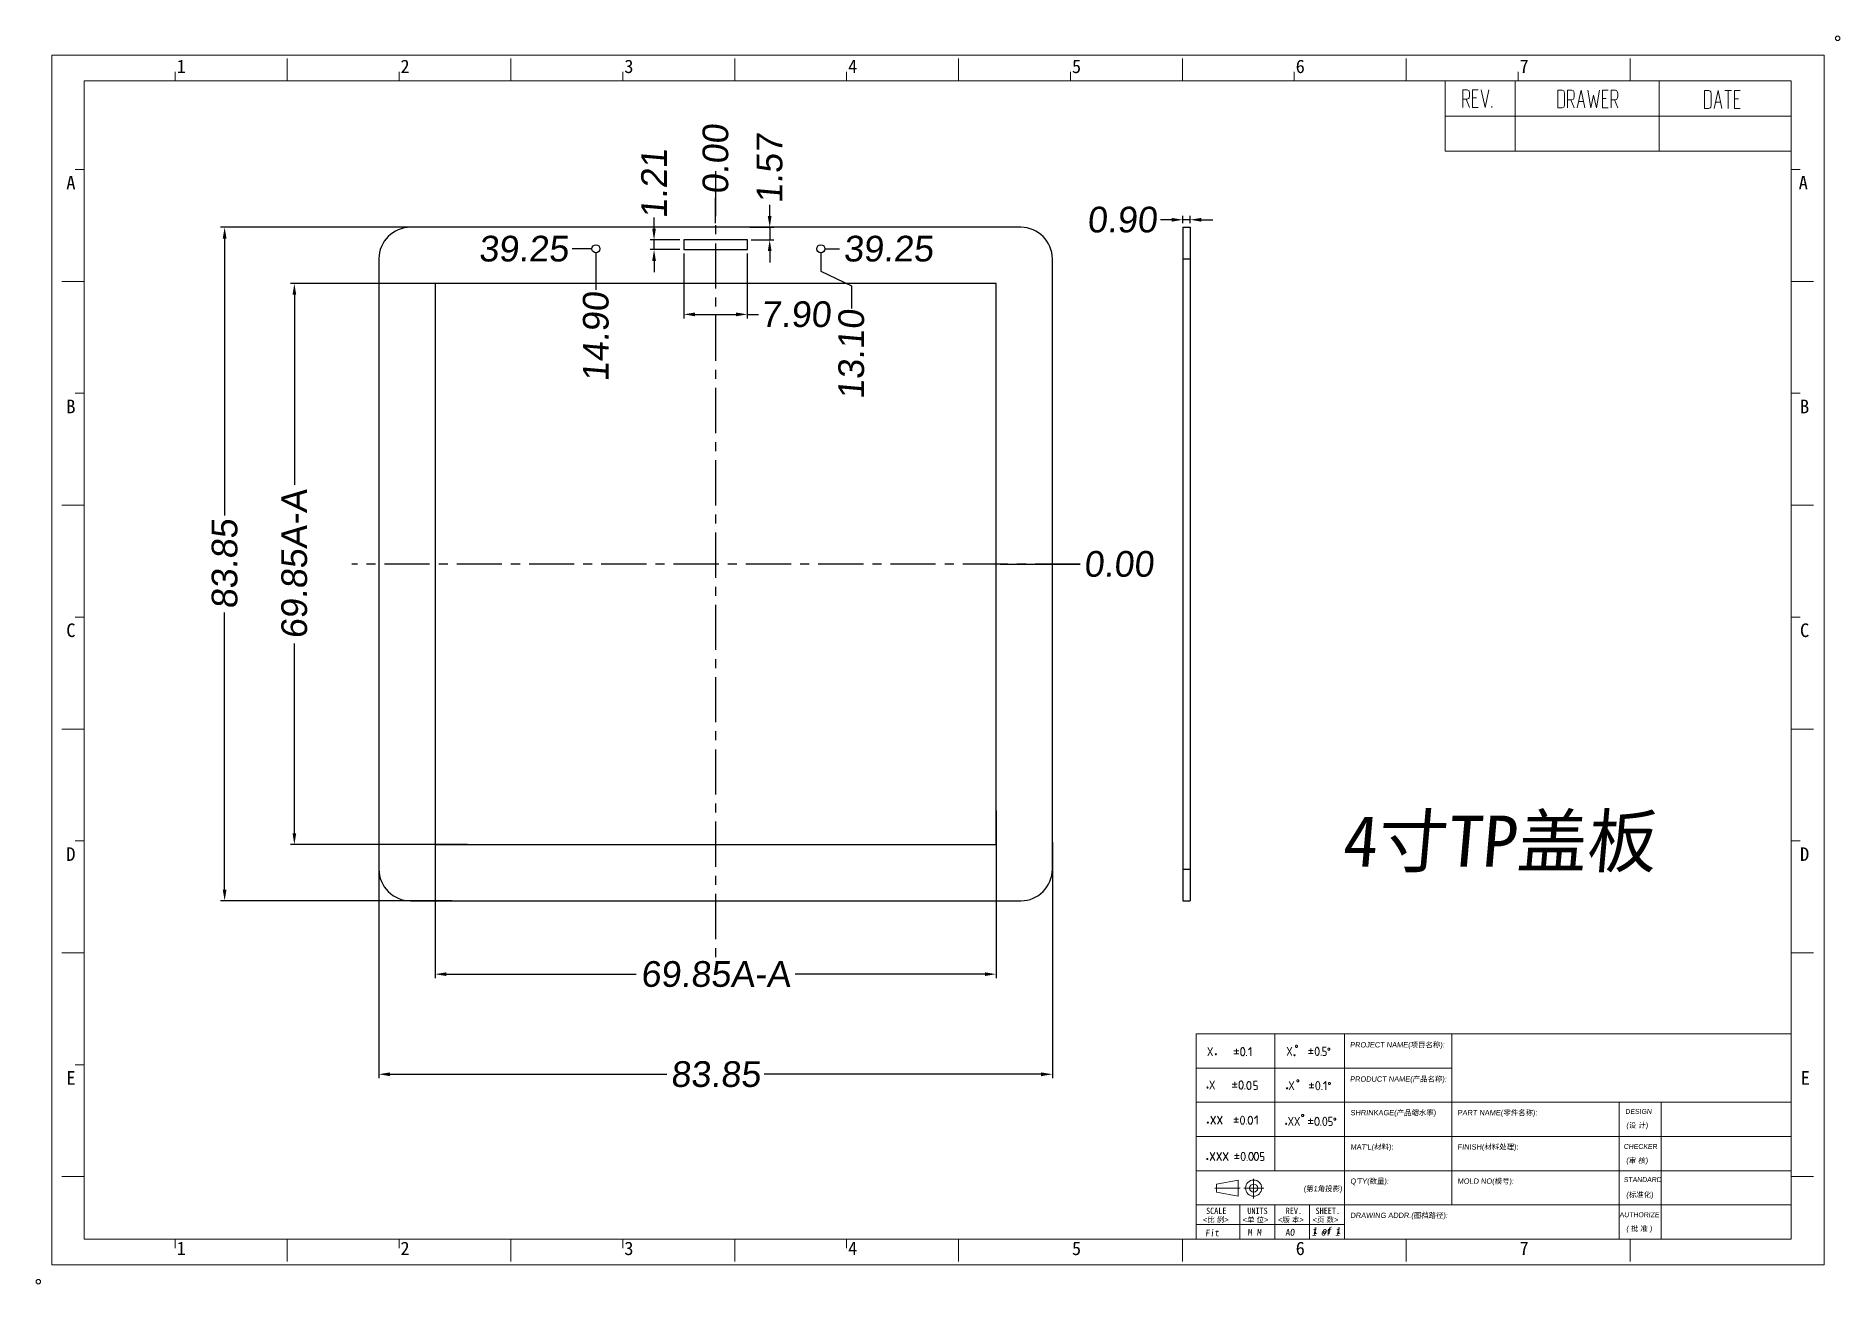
# Model space of a CAD drawing. Extents: x -144 to 4730, y -3845 to 502.
# Drawn here: x 939.2 to 1163.8, y -3650.4 to -3495 of the extents above; entities that cross this region are included whole.
import ezdxf

# ---------------------------------------------------------------- set-up
doc = ezdxf.new("R2010")
doc.units = 0
doc.header["$LTSCALE"] = 15
doc.header["$MEASUREMENT"] = 0
doc.linetypes.add('CENTER', pattern=[0.6, 0.375, -0.075, 0.075, -0.075])
doc.layers.get('0').update_dxf_attribs({"linetype": 'CONTINUOUS'})
doc.layers.get('Defpoints').update_dxf_attribs({"linetype": 'CONTINUOUS'})
doc.layers.add('02___PRT_ALL_AXES', color=7, linetype='CONTINUOUS')
doc.layers.add('Grid', color=7, linetype='CONTINUOUS')
doc.layers.add('ce', color=1, linetype='CENTER', lineweight=5)
doc.layers.add('轮廊线', color=7, linetype='CONTINUOUS', lineweight=13)
doc.styles.get("Standard").update_dxf_attribs({"font": 'txt', "width": 0.8})
doc.styles.add('文字', font='宋体.ttf', dxfattribs={"oblique": 5})
doc.styles.add('标准', font='arial.ttf', dxfattribs={"oblique": 5})
doc.dimstyles.new('MSTD', dxfattribs={"dimtxt": 3.2, "dimasz": 1.4, "dimexe": 0.5, "dimexo": 0.5, "dimgap": 0.5, "dimtad": 0, "dimzin": 1, "dimdsep": 46, "dimtxsty": '标准', "dimcen": 0, "dimclrd": 5, "dimclre": 5, "dimclrt": 3, "dimadec": 1, "dimazin": 2, "dimtfac": 0.5, "dimtmove": 0, "dimatfit": 3, "dimfxl": 0, "dimlwd": -1, "dimarcsym": 0})

msp = doc.modelspace()

# ---------------------------------------------------------------- texts
at = {"style": '文字', "oblique": 5}
for s, p in [('Fit', (1084.797, -3644.434)), ('M M', (1090.057, -3644.351)), ('AO', (1094.771, -3644.351)), ('1 of 1', (1098.071, -3644.351))]:
    msp.add_text(s, height=0.8526, dxfattribs=at).set_placement(p)
at = {"insert": (1101.77, -3592.038), "char_height": 6.37424, "attachment_point": 1, "style": '标准'}
msp.add_mtext('{\\fSimSun|b0|i0|c134|p2;4寸TP盖板}', dxfattribs=at)
at = {"layer": '轮廊线', "color": 3, "style": '标准', "oblique": 5}
for s, height, p in [('PROJECT NAME(项目名称):', 0.65937, (1102.825, -3620.914)), ('PRODUCT NAME(产品名称):', 0.65937, (1102.825, -3625.177)), ('SHRINKAGE(产品缩水率)', 0.65937, (1102.872, -3629.363)), ('PART NAME(零件名称):', 0.65937, (1116.202, -3629.362)), ('(设 计)', 0.6594, (1137.211, -3630.921)), ("MAT'L(材料):", 0.6594, (1102.865, -3633.626)), ('FINISH(材料处理):', 0.65937, (1116.202, -3633.625)), ('(审 核)', 0.6594, (1137.202, -3635.308)), ('(第1角投影)', 0.6594, (1097.04, -3638.824)), ("Q'TY(数量):", 0.6594, (1102.865, -3637.888)), ('MOLD NO(模号):', 0.65937, (1116.202, -3637.888)), ('(标准化)', 0.6594, (1137.202, -3639.571)), ('<比 例>', 0.6594, (1084.503, -3642.69)), ('<单 位>', 0.6594, (1089.446, -3642.69)), ('<版 本>', 0.6594, (1093.85, -3642.69)), ('<页 数>', 0.6594, (1098.164, -3642.69)), ('DRAWING ADDR.(图档路径):', 0.65937, (1102.865, -3642.15)), ('( 批 准 )', 0.6594, (1137.213, -3643.79))]:
    msp.add_text(s, height=height, dxfattribs=at).set_placement(p)
at = {"layer": '轮廊线', "color": 3, "lineweight": 9, "ltscale": 0.5, "style": '标准', "oblique": 5}
for s, p in [('DESIGN', (1137.098, -3629.189)), ('CHECKER', (1136.896, -3633.545)), ('STANDARD', (1136.896, -3637.675)), ('AUTHORIZE', (1136.378, -3642.048))]:
    msp.add_text(s, height=0.6142, dxfattribs=at).set_placement(p)
at = {"layer": '轮廊线', "color": 3, "lineweight": 9, "ltscale": 0.5, "width": 0.8}
for s, p in [('SCALE', (1084.908, -3641.644)), ('SCALE', (1084.908, -3641.644)), ('UNITS', (1090.044, -3641.644)), ('UNITS', (1090.044, -3641.644)), ('REV.', (1094.826, -3641.644)), ('REV.', (1094.826, -3641.644)), ('SHEET.', (1098.54, -3641.644)), ('SHEET.', (1098.54, -3641.644))]:
    msp.add_text(s, height=0.7769, dxfattribs=at).set_placement(p)
at = {"layer": '轮廊线', "ltscale": 0.5, "insert": (1098.209, -3643.285), "char_height": 1.06575, "width": 18.86842, "attachment_point": 1, "style": '文字'}
msp.add_mtext('{\\H0.8x;1 of 1}', dxfattribs=at)

# ---------------------------------------------------------------- blocks, each defined once
blk = doc.blocks.new('A4h')
at = {"layer": '轮廊线', "color": 7, "lineweight": 13}
for p, q in [((0, 175.72), (-257.52, 175.72)), ((-257.52, 175.72), (-257.52, 0)), ((0, 0), (0, 175.72)), ((-239.57, 172.01), (-239.57, 173.31)), ((-223.31, 172.01), (-223.31, 175.26)), ((-207.06, 172.01), (-207.06, 173.31)), ((-190.8, 172.01), (-190.8, 175.26)), ((-174.54, 172.01), (-174.54, 173.31)), ((-158.28, 172.01), (-158.28, 175.26)), ((-142.03, 172.01), (-142.03, 173.31)), ((-125.77, 172.01), (-125.77, 175.26)), ((-109.51, 172.01), (-109.51, 173.31)), ((-93.25, 172.01), (-93.25, 175.26)), ((-77, 172.01), (-77, 173.31)), ((-60.74, 172.01), (-60.74, 175.26)), ((-44.48, 172.01), (-44.48, 173.31)), ((-28.22, 172.01), (-28.22, 175.26)), ((-4.81, 172.01), (-252.81, 172.01)), ((-252.81, 172.01), (-252.81, 3.71)), ((-4.81, 3.71), (-4.81, 172.01)), ((-252.81, 159.12), (-254.11, 159.12)), ((-4.81, 159.12), (-3.51, 159.12)), ((-252.81, 142.86), (-256.06, 142.86)), ((-4.81, 142.86), (-1.56, 142.86)), ((-252.81, 126.61), (-254.11, 126.61)), ((-4.81, 126.61), (-3.51, 126.61)), ((-252.81, 110.35), (-256.06, 110.35)), ((-4.81, 110.35), (-1.56, 110.35)), ((-252.81, 94.09), (-254.11, 94.09)), ((-4.81, 94.09), (-3.51, 94.09)), ((-252.81, 77.83), (-256.06, 77.83)), ((-4.81, 77.83), (-1.56, 77.83)), ((-252.81, 61.58), (-254.11, 61.58)), ((-4.81, 61.58), (-3.51, 61.58)), ((-252.81, 45.32), (-256.06, 45.32)), ((-4.81, 45.32), (-1.56, 45.32)), ((-4.81, 37.06), (-4.81, 33.16)), ((-252.81, 29.06), (-254.11, 29.06)), ((-252.81, 12.8), (-256.06, 12.8)), ((-4.81, 12.8), (-1.56, 12.8)), ((-252.81, 3.71), (-4.81, 3.71)), ((-239.57, 3.71), (-239.57, 2.41)), ((-223.31, 3.71), (-223.31, 0.45)), ((-207.06, 3.71), (-207.06, 2.41)), ((-190.8, 3.71), (-190.8, 0.45)), ((-174.54, 3.71), (-174.54, 2.41)), ((-158.28, 3.71), (-158.28, 0.45)), ((-142.03, 3.71), (-142.03, 2.41)), ((-125.77, 3.71), (-125.77, 0.45)), ((-93.25, 3.71), (-93.25, 0.45)), ((-60.74, 3.71), (-60.74, 0.45)), ((-28.22, 3.71), (-28.22, 0.45)), ((0, 0), (-257.52, 0))]:
    blk.add_line(p, q, dxfattribs=at)
for centre in [(1.95, 178.18), (-259.47, -2.47)]:
    blk.add_circle(centre, 0.325, dxfattribs=at)
at = {"layer": '轮廊线', "color": 7}
for s, height, p in [('1', 1.95, (-239.36, 173.13)), ('2', 1.95, (-206.85, 173.13)), ('3', 1.95, (-174.33, 173.13)), ('4', 1.95, (-141.82, 173.13)), ('5', 1.95, (-109.3, 173.13)), ('6', 1.95, (-76.79, 173.13)), ('7', 1.95, (-44.27, 173.13)), ('A', 1.98, (-255.41, 156.22)), ('A', 1.98, (-3.72, 156.22)), ('B', 1.98, (-255.41, 123.7)), ('B', 1.98, (-3.53, 123.7)), ('C', 1.98, (-255.41, 91.19)), ('C', 1.98, (-3.53, 91.19)), ('D', 1.98, (-255.41, 58.67)), ('D', 1.98, (-3.53, 58.67)), ('E', 1.98, (-255.41, 26.16)), ('E', 1.98, (-3.44, 26.16)), ('1', 1.95, (-239.36, 1.4)), ('2', 1.95, (-206.85, 1.4)), ('3', 1.95, (-174.33, 1.4)), ('4', 1.95, (-141.82, 1.4)), ('5', 1.95, (-109.3, 1.4)), ('6', 1.95, (-76.79, 1.4)), ('7', 1.95, (-44.27, 1.4))]:
    blk.add_text(s, height=height, dxfattribs=at).set_placement(p)
blk = doc.blocks.new('RE')
at = {"layer": 'Grid', "color": 7, "linetype": 'Continuous', "lineweight": 18}
for p, q in [((-58.48, -11.89), (-58.48, 0)), ((-46.65, -11.89), (-46.65, 0)), ((-22.3, -11.89), (-22.3, 0)), ((-55.47, -4.51), (-55.47, -1.51)), ((-55.47, -1.51), (-54.75, -1.51)), ((-54.75, -1.51), (-54.5, -1.62)), ((-54.5, -3.01), (-54.75, -3.11)), ((-54.5, -1.62), (-54.42, -1.72)), ((-54.42, -2.9), (-54.5, -3.01)), ((-54.42, -1.72), (-54.34, -2.04)), ((-54.34, -2.58), (-54.42, -2.9)), ((-54.34, -2.04), (-54.34, -2.58)), ((-53.83, -4.51), (-53.83, -1.51)), ((-53.83, -1.51), (-52.87, -1.51)), ((-53.83, -2.9), (-53.19, -2.9)), ((-52.36, -1.51), (-51.72, -4.51)), ((-51.72, -4.51), (-51.07, -1.51)), ((-39.4, -1.59), (-39.4, -4.59)), ((-38.67, -1.59), (-39.4, -1.59)), ((-38.43, -1.7), (-38.67, -1.59)), ((-38.35, -1.8), (-38.43, -1.7)), ((-38.27, -2.12), (-38.35, -1.8)), ((-38.27, -4.05), (-38.27, -2.12)), ((-37.76, -4.59), (-37.76, -1.59)), ((-37.76, -1.59), (-37.04, -1.59)), ((-37.04, -1.59), (-36.8, -1.7)), ((-36.8, -1.7), (-36.72, -1.8)), ((-36.72, -2.98), (-36.8, -3.09)), ((-36.72, -1.8), (-36.64, -2.12)), ((-36.64, -2.66), (-36.72, -2.98)), ((-36.64, -2.12), (-36.64, -2.66)), ((-36.13, -4.59), (-35.48, -1.59)), ((-35.48, -1.59), (-34.84, -4.59)), ((-34.33, -1.59), (-33.85, -4.59)), ((-33.85, -4.59), (-33.37, -2.44)), ((-33.37, -2.44), (-32.89, -4.59)), ((-32.89, -4.59), (-32.4, -1.59)), ((-31.89, -4.59), (-31.89, -1.59)), ((-31.89, -1.59), (-30.93, -1.59)), ((-31.89, -2.98), (-31.25, -2.98)), ((-30.42, -4.59), (-30.42, -1.59)), ((-30.42, -1.59), (-29.69, -1.59)), ((-29.69, -1.59), (-29.45, -1.7)), ((-29.45, -1.7), (-29.37, -1.8)), ((-29.37, -2.98), (-29.45, -3.09)), ((-29.37, -1.8), (-29.29, -2.12)), ((-29.29, -2.66), (-29.37, -2.98)), ((-29.29, -2.12), (-29.29, -2.66)), ((-13.9, -1.66), (-14.62, -1.66)), ((-14.62, -1.66), (-14.62, -4.66)), ((-13.66, -1.77), (-13.9, -1.66)), ((-13.58, -1.88), (-13.66, -1.77)), ((-13.5, -2.2), (-13.58, -1.88)), ((-13.5, -4.13), (-13.5, -2.2)), ((-12.99, -4.66), (-12.35, -1.66)), ((-12.35, -1.66), (-11.7, -4.66)), ((-11.19, -1.66), (-10.07, -1.66)), ((-10.63, -1.66), (-10.63, -4.66)), ((-9.56, -1.66), (-8.59, -1.66)), ((-9.56, -4.66), (-9.56, -1.66)), ((0, -5.95), (-58.48, -5.95)), ((-54.75, -3.11), (-55.47, -3.11)), ((-54.91, -3.11), (-54.34, -4.51)), ((-53.83, -4.51), (-52.87, -4.51)), ((-50.56, -4.51), (-50.56, -4.29)), ((-39.4, -4.59), (-38.67, -4.59)), ((-38.67, -4.59), (-38.43, -4.48)), ((-38.43, -4.48), (-38.35, -4.37)), ((-38.35, -4.37), (-38.27, -4.05)), ((-37.04, -3.19), (-37.76, -3.19)), ((-37.2, -3.19), (-36.64, -4.59)), ((-36.8, -3.09), (-37.04, -3.19)), ((-35.89, -3.52), (-35.08, -3.52)), ((-31.89, -4.59), (-30.93, -4.59)), ((-29.69, -3.19), (-30.42, -3.19)), ((-29.86, -3.19), (-29.29, -4.59)), ((-29.45, -3.09), (-29.69, -3.19)), ((-14.62, -4.66), (-13.9, -4.66)), ((-13.9, -4.66), (-13.66, -4.55)), ((-13.66, -4.55), (-13.58, -4.45)), ((-13.58, -4.45), (-13.5, -4.13)), ((-12.75, -3.59), (-11.94, -3.59)), ((-9.56, -3.06), (-8.91, -3.06)), ((-9.56, -4.66), (-8.59, -4.66)), ((0, -11.89), (-58.48, -11.89))]:
    blk.add_line(p, q, dxfattribs=at)
blk = doc.blocks.new('*D98')
at = {"color": 5}
for p, q in [((1080.63, -3517.86), (1079.23, -3517.86)), ((1082.93, -3517.86), (1082.03, -3517.86)), ((1084.33, -3517.86), (1085.73, -3517.86))]:
    blk.add_line(p, q, dxfattribs=at)
at = {"color": 5, "lineweight": -2}
for p, q in [((1082.03, -3518.3), (1082.03, -3517.36)), ((1082.93, -3518.3), (1082.93, -3517.36))]:
    blk.add_line(p, q, dxfattribs=at)
at = {"color": 5}
for points in [[(1080.63, -3517.63), (1080.63, -3518.1), (1082.03, -3517.86)], [(1084.33, -3517.63), (1084.33, -3518.1), (1082.93, -3517.86)]]:
    blk.add_solid(points, dxfattribs=at)
at = {"layer": 'Defpoints', "color": 0}
for p in [(1082.03, -3517.86), (1082.03, -3518.8), (1082.93, -3518.8)]:
    blk.add_point(p, dxfattribs=at)
at = {"color": 3, "insert": (1074.44, -3517.86), "char_height": 3.2, "attachment_point": 5, "style": '标准'}
blk.add_mtext('0.90', dxfattribs=at)
blk = doc.blocks.new('*D99')
at = {"color": 5, "lineweight": -2}
blk.add_line((1023.84, -3518.3), (1023.84, -3515.12), dxfattribs=at)
at = {"layer": 'Defpoints', "color": 0}
for p in [(1023.84, -3515.12), (1023.84, -3518.8), (1023.84, -3560.73)]:
    blk.add_point(p, dxfattribs=at)
at = {"color": 3, "insert": (1023.84, -3510.33), "char_height": 3.2, "attachment_point": 5, "rotation": 90, "style": '标准'}
blk.add_mtext('0.00', dxfattribs=at)
blk = doc.blocks.new('*D100')
at = {"color": 5, "lineweight": -2}
blk.add_line((1008.94, -3521.98), (1008.94, -3526.58), dxfattribs=at)
at = {"layer": 'Defpoints', "color": 0}
for p in [(1008.94, -3521.48), (1008.94, -3526.58), (1023.84, -3560.73)]:
    blk.add_point(p, dxfattribs=at)
at = {"color": 3, "insert": (1008.94, -3532.46), "char_height": 3.2, "attachment_point": 5, "rotation": 90, "style": '标准'}
blk.add_mtext('14.90', dxfattribs=at)
blk = doc.blocks.new('*D101')
at = {"color": 5, "lineweight": -2}
for p, q in [((1036.94, -3521.98), (1036.94, -3524.28)), ((1036.94, -3524.28), (1040.75, -3526.1)), ((1040.75, -3526.1), (1040.75, -3528.9))]:
    blk.add_line(p, q, dxfattribs=at)
at = {"layer": 'Defpoints', "color": 0, "lineweight": -3}
for p in [(1036.94, -3521.48), (1040.75, -3528.9), (1023.84, -3560.73)]:
    blk.add_point(p, dxfattribs=at)
at = {"color": 3, "lineweight": -2, "insert": (1040.75, -3534.65), "char_height": 3.2, "attachment_point": 5, "rotation": 90, "style": '标准'}
blk.add_mtext('13.10', dxfattribs=at)
blk = doc.blocks.new('*D102')
at = {"color": 5, "lineweight": -2}
blk.add_line((1037.44, -3521.48), (1039.28, -3521.48), dxfattribs=at)
at = {"layer": 'Defpoints', "color": 0}
for p in [(1036.94, -3521.48), (1039.28, -3521.48), (1023.84, -3560.73)]:
    blk.add_point(p, dxfattribs=at)
at = {"color": 3, "insert": (1045.34, -3521.48), "char_height": 3.2, "attachment_point": 5, "style": '标准'}
blk.add_mtext('39.25', dxfattribs=at)
blk = doc.blocks.new('*D103')
at = {"color": 5, "lineweight": -2}
blk.add_line((1008.44, -3521.48), (1005.99, -3521.48), dxfattribs=at)
at = {"layer": 'Defpoints', "color": 0}
for p in [(1005.99, -3521.48), (1008.94, -3521.48), (1023.84, -3560.73)]:
    blk.add_point(p, dxfattribs=at)
at = {"color": 3, "insert": (999.93, -3521.48), "char_height": 3.2, "attachment_point": 5, "style": '标准'}
blk.add_mtext('39.25', dxfattribs=at)
blk = doc.blocks.new('*D104')
at = {"color": 5, "lineweight": -2}
for p, q in [((981.92, -3595.34), (981.92, -3624.75)), ((1065.77, -3595.34), (1065.77, -3624.75))]:
    blk.add_line(p, q, dxfattribs=at)
at = {"color": 5}
for p, q in [((983.32, -3624.25), (1017.79, -3624.25)), ((1064.37, -3624.25), (1029.9, -3624.25))]:
    blk.add_line(p, q, dxfattribs=at)
for points in [[(983.32, -3624.02), (983.32, -3624.49), (981.92, -3624.25)], [(1064.37, -3624.02), (1064.37, -3624.49), (1065.77, -3624.25)]]:
    blk.add_solid(points, dxfattribs=at)
at = {"layer": 'Defpoints', "color": 0}
for p in [(981.92, -3594.84), (1065.77, -3594.84), (1065.77, -3624.25)]:
    blk.add_point(p, dxfattribs=at)
at = {"color": 3, "insert": (1023.84, -3624.25), "char_height": 3.2, "attachment_point": 5, "style": '标准'}
blk.add_mtext('83.85', dxfattribs=at)
blk = doc.blocks.new('*D105')
at = {"color": 5, "lineweight": -2}
for p, q in [((1058.77, -3591.45), (1058.77, -3612.29)), ((988.92, -3593.79), (988.92, -3612.29))]:
    blk.add_line(p, q, dxfattribs=at)
at = {"color": 5}
for p, q in [((990.32, -3611.79), (1013.96, -3611.79)), ((1057.37, -3611.79), (1033.73, -3611.79))]:
    blk.add_line(p, q, dxfattribs=at)
for points in [[(990.32, -3611.56), (990.32, -3612.02), (988.92, -3611.79)], [(1057.37, -3611.56), (1057.37, -3612.02), (1058.77, -3611.79)]]:
    blk.add_solid(points, dxfattribs=at)
at = {"layer": 'Defpoints', "color": 0}
for p in [(1058.77, -3590.95), (988.92, -3593.29), (1058.77, -3611.79)]:
    blk.add_point(p, dxfattribs=at)
at = {"color": 3, "insert": (1023.84, -3611.79), "char_height": 3.2, "attachment_point": 5, "style": '标准'}
blk.add_mtext('69.85A-A', dxfattribs=at)
blk = doc.blocks.new('*D106')
at = {"color": 5, "lineweight": -2}
for p, q in [((992.96, -3525.8), (970.9, -3525.8)), ((992.96, -3595.65), (970.9, -3595.65))]:
    blk.add_line(p, q, dxfattribs=at)
at = {"color": 5}
for p, q in [((971.4, -3527.2), (971.4, -3550.85)), ((971.4, -3594.25), (971.4, -3570.61))]:
    blk.add_line(p, q, dxfattribs=at)
for points in [[(971.17, -3527.2), (971.63, -3527.2), (971.4, -3525.8)], [(971.17, -3594.25), (971.63, -3594.25), (971.4, -3595.65)]]:
    blk.add_solid(points, dxfattribs=at)
at = {"layer": 'Defpoints', "color": 0}
for p in [(971.4, -3525.8), (993.46, -3525.8), (993.46, -3595.65)]:
    blk.add_point(p, dxfattribs=at)
at = {"color": 3, "insert": (971.4, -3560.73), "char_height": 3.2, "attachment_point": 5, "rotation": 90, "style": '标准'}
blk.add_mtext('69.85A-A', dxfattribs=at)
blk = doc.blocks.new('*D107')
at = {"color": 5, "lineweight": -2}
for p, q in [((991.01, -3518.8), (962.22, -3518.8)), ((991.01, -3602.65), (962.22, -3602.65))]:
    blk.add_line(p, q, dxfattribs=at)
at = {"color": 5}
for p, q in [((962.72, -3520.2), (962.72, -3554.67)), ((962.72, -3601.25), (962.72, -3566.78))]:
    blk.add_line(p, q, dxfattribs=at)
for points in [[(962.48, -3520.2), (962.95, -3520.2), (962.72, -3518.8)], [(962.48, -3601.25), (962.95, -3601.25), (962.72, -3602.65)]]:
    blk.add_solid(points, dxfattribs=at)
at = {"layer": 'Defpoints', "color": 0}
for p in [(991.51, -3518.8), (962.72, -3602.65), (991.51, -3602.65)]:
    blk.add_point(p, dxfattribs=at)
at = {"color": 3, "insert": (962.72, -3560.73), "char_height": 3.2, "attachment_point": 5, "rotation": 90, "style": '标准'}
blk.add_mtext('83.85', dxfattribs=at)
blk = doc.blocks.new('*D108')
at = {"color": 5, "lineweight": -2}
blk.add_line((1059.27, -3560.73), (1069.24, -3560.73), dxfattribs=at)
at = {"layer": 'Defpoints', "color": 0}
for p in [(1023.84, -3560.73), (1058.77, -3560.73), (1069.24, -3560.73)]:
    blk.add_point(p, dxfattribs=at)
at = {"color": 3, "insert": (1074.03, -3560.73), "char_height": 3.2, "attachment_point": 5, "style": '标准'}
blk.add_mtext('0.00', dxfattribs=at)
blk = doc.blocks.new('*D377')
at = {"color": 5, "lineweight": -2}
for p, q in [((1019.89, -3522.08), (1019.89, -3530.14)), ((1027.79, -3522.08), (1027.79, -3530.14))]:
    blk.add_line(p, q, dxfattribs=at)
at = {"color": 5}
for p, q in [((1021.29, -3529.64), (1026.39, -3529.64)), ((1027.79, -3529.64), (1029.19, -3529.64))]:
    blk.add_line(p, q, dxfattribs=at)
for points in [[(1021.29, -3529.88), (1021.29, -3529.41), (1019.89, -3529.64)], [(1026.39, -3529.41), (1026.39, -3529.88), (1027.79, -3529.64)]]:
    blk.add_solid(points, dxfattribs=at)
at = {"layer": 'Defpoints', "color": 0, "lineweight": -3}
for p in [(1019.89, -3521.58), (1027.79, -3521.58), (1027.79, -3529.64)]:
    blk.add_point(p, dxfattribs=at)
at = {"color": 3, "lineweight": -2, "insert": (1033.83, -3529.64), "char_height": 3.2, "attachment_point": 5, "style": '标准'}
blk.add_mtext('7.90', dxfattribs=at)
blk = doc.blocks.new('*D378')
at = {"color": 5}
for p, q in [((1030.58, -3517.4), (1030.58, -3516)), ((1030.58, -3518.8), (1030.58, -3520.37)), ((1030.58, -3521.77), (1030.58, -3523.17))]:
    blk.add_line(p, q, dxfattribs=at)
at = {"color": 5, "lineweight": -2}
for p, q in [((1028.12, -3518.8), (1031.08, -3518.8)), ((1028.29, -3520.37), (1031.08, -3520.37))]:
    blk.add_line(p, q, dxfattribs=at)
at = {"color": 5}
for points in [[(1030.81, -3517.4), (1030.34, -3517.4), (1030.58, -3518.8)], [(1030.34, -3521.77), (1030.81, -3521.77), (1030.58, -3520.37)]]:
    blk.add_solid(points, dxfattribs=at)
at = {"layer": 'Defpoints', "color": 0, "lineweight": -3}
for p in [(1027.62, -3518.8), (1027.79, -3520.37), (1030.58, -3520.37)]:
    blk.add_point(p, dxfattribs=at)
at = {"color": 3, "lineweight": -2, "insert": (1030.58, -3511.5), "char_height": 3.2, "attachment_point": 5, "rotation": 90, "style": '标准'}
blk.add_mtext('1.57', dxfattribs=at)
blk = doc.blocks.new('*D379')
at = {"color": 5}
for p, q in [((1016.18, -3518.97), (1016.18, -3517.57)), ((1016.18, -3521.58), (1016.18, -3520.37)), ((1016.18, -3522.98), (1016.18, -3524.38))]:
    blk.add_line(p, q, dxfattribs=at)
at = {"color": 5, "lineweight": -2}
for p, q in [((1019.39, -3520.37), (1015.68, -3520.37)), ((1019.39, -3521.58), (1015.68, -3521.58))]:
    blk.add_line(p, q, dxfattribs=at)
at = {"color": 5}
for points in [[(1016.41, -3518.97), (1015.95, -3518.97), (1016.18, -3520.37)], [(1015.95, -3522.98), (1016.41, -3522.98), (1016.18, -3521.58)]]:
    blk.add_solid(points, dxfattribs=at)
at = {"layer": 'Defpoints', "color": 0, "lineweight": -3}
for p in [(1016.18, -3520.37), (1019.89, -3520.37), (1019.89, -3521.58)]:
    blk.add_point(p, dxfattribs=at)
at = {"color": 3, "lineweight": -2, "insert": (1016.18, -3513.38), "char_height": 3.2, "attachment_point": 5, "rotation": 90, "style": '标准'}
blk.add_mtext('1.21', dxfattribs=at)

# ---------------------------------------------------------------- dimensions: what is measured, and where the dimension line sits
for feature_location, offset, dtype, origin, picture, middle in [((1023.844252188, -3518.803311359), (0, 3.682917981), 1, (1023.844252188, -3560.728311359), '*D99', (1023.844252188, -3510.326837547)), ((1008.944, -3521.478), (-2.957, 0), 0, (1023.844, -3560.728), '*D103', (999.934, -3521.478)), ((1036.944, -3521.478), (2.34, 0), 0, (1023.844, -3560.728), '*D102', (1045.337, -3521.478)), ((1008.944, -3521.478), (0, -5.1), 1, (1023.844, -3560.728), '*D100', (1008.944, -3532.465)), ((1036.944, -3521.478), (3.804, -7.424), 1, (1023.844, -3560.728), '*D101', (1040.748, -3534.646)), ((1058.769252188, -3560.728311359), (10.471339407, 0), 0, (1023.844252188, -3560.728311359), '*D108', (1074.034147426, -3560.728311359))]:
    dim = msp.add_ordinate_dim(feature_location=feature_location, offset=offset, dtype=dtype, origin=origin, dimstyle='MSTD')
    dim.commit()
    dim.dimension.update_dxf_attribs({"geometry": picture, "text_midpoint": middle})
for base, p1, p2, picture, middle in [((1030.577, -3520.373), (1027.625, -3518.803), (1027.794, -3520.373), '*D378', (1030.577, -3511.498)), ((1016.181, -3520.373), (1019.894, -3521.583), (1019.894, -3520.373), '*D379', (1016.181, -3513.377)), ((962.716, -3602.653), (991.513, -3518.803), (991.513, -3602.653), '*D107', (962.716, -3560.728))]:
    dim = msp.add_linear_dim(base=base, p1=p1, p2=p2, angle=90, dimstyle='MSTD')
    dim.commit()
    dim.dimension.update_dxf_attribs({"geometry": picture, "text_midpoint": middle, "dimtype": 160})
for base, p1, p2, picture, middle in [((1082.029, -3517.863), (1082.929, -3518.803), (1082.029, -3518.803), '*D98', (1074.435, -3517.863)), ((1027.794, -3529.645), (1019.894, -3521.583), (1027.794, -3521.583), '*D377', (1033.832, -3529.645)), ((1065.769, -3624.254), (981.919, -3594.844), (1065.769, -3594.844), '*D104', (1023.844, -3624.254))]:
    dim = msp.add_linear_dim(base=base, p1=p1, p2=p2, dimstyle='MSTD')
    dim.commit()
    dim.dimension.update_dxf_attribs({"geometry": picture, "text_midpoint": middle})
dim = msp.add_linear_dim(base=(971.401, -3525.803), p1=(993.462, -3595.653), p2=(993.462, -3525.803), angle=90, dimstyle='MSTD', override={"dimpost": 'A-A'})
dim.commit()
dim.dimension.update_dxf_attribs({"geometry": '*D106', "text_midpoint": (971.401, -3560.728), "dimtype": 160})
dim = msp.add_linear_dim(base=(1058.769, -3611.789), p1=(988.919, -3593.286), p2=(1058.769, -3590.948), dimstyle='MSTD', override={"dimpost": 'A-A'})
dim.commit()
dim.dimension.update_dxf_attribs({"geometry": '*D105', "text_midpoint": (1023.844, -3611.789)})

# ---------------------------------------------------------------- linework, layer by layer
at = {"color": 1, "linetype": 'CENTER'}
for p, q in [((1023.844, -3511.8), (1023.844, -3610.137)), ((1069.241, -3560.728), (978.541, -3560.728))]:
    msp.add_line(p, q, dxfattribs=at)
at = {"color": 7, "linetype": 'Continuous'}
for p, q in [((1061.844, -3518.803), (985.844, -3518.803)), ((1082.029, -3518.803), (1082.029, -3602.653)), ((1082.029, -3518.803), (1082.929, -3518.803)), ((1082.929, -3518.803), (1082.929, -3602.653)), ((981.919, -3522.728), (981.919, -3598.728)), ((1065.769, -3598.728), (1065.769, -3522.728)), ((1082.029, -3522.728), (1082.929, -3522.728)), ((988.919, -3525.803), (988.919, -3595.653)), ((1058.769, -3525.803), (988.919, -3525.803)), ((1058.769, -3595.653), (1058.769, -3525.803)), ((988.919, -3595.653), (1058.769, -3595.653)), ((1082.029, -3598.728), (1082.929, -3598.728)), ((985.844, -3602.653), (1061.844, -3602.653)), ((1082.029, -3602.653), (1082.929, -3602.653))]:
    msp.add_line(p, q, dxfattribs=at)
at = {"color": 6, "linetype": 'Continuous'}
for p, q in [((1024.594, -3520.373), (1019.894, -3520.373)), ((1019.894, -3520.373), (1019.894, -3521.583)), ((1027.794, -3520.373), (1024.594, -3520.373)), ((1027.794, -3521.583), (1027.794, -3520.373)), ((1019.894, -3521.583), (1024.594, -3521.583)), ((1024.594, -3521.583), (1027.794, -3521.583))]:
    msp.add_line(p, q, dxfattribs=at)
at = {"color": 7, "linetype": 'Continuous'}
for centre, start, end in [((985.844, -3522.728), 90, 180), ((1061.844, -3522.728), 0, 90), ((985.844, -3598.728), 180, 270), ((1061.844, -3598.728), 270, 0)]:
    msp.add_arc(centre, 3.925, start, end, dxfattribs=at)
at = {"layer": '02___PRT_ALL_AXES', "color": 7, "linetype": 'Continuous'}
for centre in [(1008.944, -3521.478), (1036.944, -3521.478)]:
    msp.add_circle(centre, 0.5, dxfattribs=at)
at = {"layer": 'ce', "lineweight": 0}
for p, q in [((1090.826, -3639.721), (1090.826, -3637.264)), ((1090.826, -3639.721), (1090.826, -3637.264)), ((1086.005, -3638.429), (1089.164, -3638.429)), ((1086.005, -3638.429), (1089.164, -3638.429)), ((1089.616, -3638.429), (1092.083, -3638.429)), ((1089.616, -3638.429), (1092.083, -3638.429))]:
    msp.add_line(p, q, dxfattribs=at)
at = {"layer": 'Grid', "color": 7, "linetype": 'Continuous', "lineweight": 18}
for p, q in [((1114.659, -3500.56), (1157.748, -3500.56)), ((1157.748, -3500.56), (1157.748, -3509.323))]:
    msp.add_line(p, q, dxfattribs=at)
at = {"layer": '轮廊线', "color": 7, "linetype": 'Continuous', "lineweight": 9}
for p, q in [((1083.66, -3619.213), (1083.66, -3644.789)), ((1083.66, -3619.213), (1157.748, -3619.213)), ((1083.66, -3619.213), (1083.66, -3644.789)), ((1083.66, -3619.213), (1157.748, -3619.213)), ((1093.449, -3619.213), (1093.449, -3636.263)), ((1093.449, -3619.213), (1093.449, -3636.263)), ((1102.154, -3619.213), (1102.154, -3644.789)), ((1102.154, -3619.213), (1102.154, -3644.789)), ((1115.491, -3619.213), (1115.491, -3640.526)), ((1115.491, -3619.213), (1115.491, -3640.526)), ((1083.66, -3623.476), (1115.491, -3623.476)), ((1083.66, -3623.476), (1115.491, -3623.476)), ((1083.66, -3627.738), (1157.748, -3627.738)), ((1083.66, -3627.738), (1157.748, -3627.738)), ((1136.325, -3627.738), (1136.325, -3644.789)), ((1136.325, -3627.738), (1136.325, -3644.789)), ((1141.563, -3627.738), (1141.563, -3644.789)), ((1141.563, -3627.738), (1141.563, -3644.789)), ((1083.66, -3632.001), (1157.748, -3632.001)), ((1083.66, -3632.001), (1157.748, -3632.001)), ((1083.66, -3636.263), (1157.748, -3636.263)), ((1083.66, -3636.263), (1157.748, -3636.263)), ((1088.896, -3637.419), (1086.226, -3637.924)), ((1088.896, -3637.419), (1086.226, -3637.924)), ((1086.226, -3637.924), (1086.226, -3638.429)), ((1086.226, -3637.924), (1086.226, -3638.429)), ((1088.896, -3637.419), (1088.896, -3638.429)), ((1088.896, -3637.419), (1088.896, -3638.429)), ((1086.226, -3638.933), (1086.226, -3638.429)), ((1086.226, -3638.933), (1086.226, -3638.429)), ((1088.896, -3639.438), (1086.226, -3638.933)), ((1088.896, -3639.438), (1086.226, -3638.933)), ((1088.896, -3639.438), (1088.896, -3638.429)), ((1088.896, -3639.438), (1088.896, -3638.429)), ((1083.66, -3640.526), (1157.748, -3640.526)), ((1083.66, -3640.526), (1157.748, -3640.526)), ((1089.096, -3640.526), (1089.096, -3644.789)), ((1089.096, -3640.526), (1089.096, -3644.789)), ((1093.449, -3640.526), (1093.449, -3644.789)), ((1093.449, -3640.526), (1093.449, -3644.789)), ((1097.802, -3640.526), (1097.802, -3644.789)), ((1097.802, -3640.526), (1097.802, -3644.789)), ((1102.154, -3642.964), (1083.66, -3642.964)), ((1102.154, -3642.964), (1083.66, -3642.964))]:
    msp.add_line(p, q, dxfattribs=at)
at = {"layer": '轮廊线', "color": 3, "lineweight": 9}
for p, q in [((1085.133, -3620.934), (1085.717, -3621.957)), ((1085.133, -3621.957), (1085.717, -3620.934)), ((1085.133, -3620.934), (1085.717, -3621.957)), ((1085.133, -3621.957), (1085.717, -3620.934)), ((1086.041, -3621.752), (1086.073, -3621.689)), ((1086.041, -3621.752), (1086.073, -3621.689)), ((1086.073, -3621.831), (1086.041, -3621.752)), ((1086.073, -3621.831), (1086.041, -3621.752)), ((1086.073, -3621.689), (1086.167, -3621.689)), ((1086.073, -3621.689), (1086.167, -3621.689)), ((1086.167, -3621.831), (1086.073, -3621.831)), ((1086.167, -3621.831), (1086.073, -3621.831)), ((1086.167, -3621.689), (1086.198, -3621.752)), ((1086.167, -3621.689), (1086.198, -3621.752)), ((1086.198, -3621.752), (1086.167, -3621.831)), ((1086.198, -3621.752), (1086.167, -3621.831)), ((1088.381, -3621.327), (1088.98, -3621.327)), ((1088.381, -3621.327), (1088.98, -3621.327)), ((1088.381, -3621.705), (1088.98, -3621.705)), ((1088.381, -3621.705), (1088.98, -3621.705)), ((1088.68, -3621.076), (1088.68, -3621.611)), ((1088.68, -3621.076), (1088.68, -3621.611)), ((1089.255, -3621.153), (1089.218, -3621.372)), ((1089.255, -3621.153), (1089.218, -3621.372)), ((1089.218, -3621.372), (1089.218, -3621.519)), ((1089.218, -3621.372), (1089.218, -3621.519)), ((1089.218, -3621.519), (1089.255, -3621.738)), ((1089.218, -3621.519), (1089.255, -3621.738)), ((1089.364, -3620.97), (1089.255, -3621.153)), ((1089.364, -3620.97), (1089.255, -3621.153)), ((1089.255, -3621.738), (1089.364, -3621.921)), ((1089.255, -3621.738), (1089.364, -3621.921)), ((1089.437, -3620.934), (1089.364, -3620.97)), ((1089.437, -3620.934), (1089.364, -3620.97)), ((1089.364, -3621.921), (1089.437, -3621.957)), ((1089.364, -3621.921), (1089.437, -3621.957)), ((1089.51, -3620.934), (1089.437, -3620.934)), ((1089.51, -3620.934), (1089.437, -3620.934)), ((1089.437, -3621.957), (1089.51, -3621.957)), ((1089.437, -3621.957), (1089.51, -3621.957)), ((1089.583, -3620.97), (1089.51, -3620.934)), ((1089.583, -3620.97), (1089.51, -3620.934)), ((1089.51, -3621.957), (1089.583, -3621.921)), ((1089.51, -3621.957), (1089.583, -3621.921)), ((1089.693, -3621.153), (1089.583, -3620.97)), ((1089.693, -3621.153), (1089.583, -3620.97)), ((1089.583, -3621.921), (1089.693, -3621.738)), ((1089.583, -3621.921), (1089.693, -3621.738)), ((1089.73, -3621.372), (1089.693, -3621.153)), ((1089.73, -3621.372), (1089.693, -3621.153)), ((1089.693, -3621.738), (1089.73, -3621.519)), ((1089.693, -3621.738), (1089.73, -3621.519)), ((1089.73, -3621.519), (1089.73, -3621.372)), ((1089.73, -3621.519), (1089.73, -3621.372)), ((1089.959, -3621.957), (1089.959, -3621.884)), ((1089.959, -3621.957), (1089.959, -3621.884)), ((1090.481, -3620.934), (1090.189, -3621.226)), ((1090.481, -3620.934), (1090.189, -3621.226)), ((1090.481, -3621.957), (1090.481, -3620.934)), ((1090.481, -3621.957), (1090.481, -3620.934)), ((1095.019, -3620.895), (1095.604, -3621.918)), ((1095.019, -3621.918), (1095.604, -3620.895)), ((1095.019, -3620.895), (1095.604, -3621.918)), ((1095.019, -3621.918), (1095.604, -3620.895)), ((1095.831, -3621.884), (1095.862, -3621.821)), ((1095.831, -3621.884), (1095.862, -3621.821)), ((1095.862, -3621.963), (1095.831, -3621.884)), ((1095.862, -3621.963), (1095.831, -3621.884)), ((1095.862, -3621.821), (1095.957, -3621.821)), ((1095.862, -3621.821), (1095.957, -3621.821)), ((1095.957, -3621.963), (1095.862, -3621.963)), ((1095.957, -3621.963), (1095.862, -3621.963)), ((1095.957, -3621.821), (1095.988, -3621.884)), ((1095.957, -3621.821), (1095.988, -3621.884)), ((1095.988, -3621.884), (1095.957, -3621.963)), ((1095.988, -3621.884), (1095.957, -3621.963)), ((1096.021, -3620.742), (1096.084, -3620.648)), ((1096.021, -3620.742), (1096.084, -3620.648)), ((1096.021, -3620.805), (1096.021, -3620.742)), ((1096.021, -3620.805), (1096.021, -3620.742)), ((1096.084, -3620.9), (1096.021, -3620.805)), ((1096.084, -3620.9), (1096.021, -3620.805)), ((1096.084, -3620.648), (1096.21, -3620.648)), ((1096.084, -3620.648), (1096.21, -3620.648)), ((1096.21, -3620.9), (1096.084, -3620.9)), ((1096.21, -3620.9), (1096.084, -3620.9)), ((1096.21, -3620.648), (1096.273, -3620.742)), ((1096.21, -3620.648), (1096.273, -3620.742)), ((1096.273, -3620.805), (1096.21, -3620.9)), ((1096.273, -3620.805), (1096.21, -3620.9)), ((1096.273, -3620.742), (1096.273, -3620.805)), ((1096.273, -3620.742), (1096.273, -3620.805)), ((1097.639, -3621.289), (1098.237, -3621.289)), ((1097.639, -3621.289), (1098.237, -3621.289)), ((1097.639, -3621.666), (1098.237, -3621.666)), ((1097.639, -3621.666), (1098.237, -3621.666)), ((1097.938, -3621.037), (1097.938, -3621.572)), ((1097.938, -3621.037), (1097.938, -3621.572)), ((1098.512, -3621.114), (1098.476, -3621.334)), ((1098.512, -3621.114), (1098.476, -3621.334)), ((1098.476, -3621.334), (1098.476, -3621.48)), ((1098.476, -3621.334), (1098.476, -3621.48)), ((1098.476, -3621.48), (1098.512, -3621.699)), ((1098.476, -3621.48), (1098.512, -3621.699)), ((1098.622, -3620.932), (1098.512, -3621.114)), ((1098.622, -3620.932), (1098.512, -3621.114)), ((1098.512, -3621.699), (1098.622, -3621.882)), ((1098.512, -3621.699), (1098.622, -3621.882)), ((1098.695, -3620.895), (1098.622, -3620.932)), ((1098.695, -3620.895), (1098.622, -3620.932)), ((1098.622, -3621.882), (1098.695, -3621.918)), ((1098.622, -3621.882), (1098.695, -3621.918)), ((1098.768, -3620.895), (1098.695, -3620.895)), ((1098.768, -3620.895), (1098.695, -3620.895)), ((1098.695, -3621.918), (1098.768, -3621.918)), ((1098.695, -3621.918), (1098.768, -3621.918)), ((1098.841, -3620.932), (1098.768, -3620.895)), ((1098.841, -3620.932), (1098.768, -3620.895)), ((1098.768, -3621.918), (1098.841, -3621.882)), ((1098.768, -3621.918), (1098.841, -3621.882)), ((1098.951, -3621.114), (1098.841, -3620.932)), ((1098.951, -3621.114), (1098.841, -3620.932)), ((1098.841, -3621.882), (1098.951, -3621.699)), ((1098.841, -3621.882), (1098.951, -3621.699)), ((1098.988, -3621.334), (1098.951, -3621.114)), ((1098.988, -3621.334), (1098.951, -3621.114)), ((1098.951, -3621.699), (1098.988, -3621.48)), ((1098.951, -3621.699), (1098.988, -3621.48)), ((1098.988, -3621.48), (1098.988, -3621.334)), ((1098.988, -3621.48), (1098.988, -3621.334)), ((1099.217, -3621.918), (1099.217, -3621.845)), ((1099.217, -3621.918), (1099.217, -3621.845)), ((1099.429, -3620.876), (1099.867, -3620.876)), ((1099.429, -3621.388), (1099.429, -3620.876)), ((1099.429, -3620.876), (1099.867, -3620.876)), ((1099.429, -3621.388), (1099.429, -3620.876)), ((1099.721, -3621.388), (1099.429, -3621.388)), ((1099.721, -3621.388), (1099.429, -3621.388)), ((1099.429, -3621.899), (1099.721, -3621.899)), ((1099.429, -3621.899), (1099.721, -3621.899)), ((1099.831, -3621.424), (1099.721, -3621.388)), ((1099.831, -3621.424), (1099.721, -3621.388)), ((1099.721, -3621.899), (1099.831, -3621.863)), ((1099.721, -3621.899), (1099.831, -3621.863)), ((1099.867, -3621.534), (1099.831, -3621.424)), ((1099.867, -3621.534), (1099.831, -3621.424)), ((1099.831, -3621.863), (1099.867, -3621.753)), ((1099.831, -3621.863), (1099.867, -3621.753)), ((1099.867, -3621.753), (1099.867, -3621.534)), ((1099.867, -3621.753), (1099.867, -3621.534)), ((1100.063, -3621.1), (1100.126, -3621.005)), ((1100.063, -3621.1), (1100.126, -3621.005)), ((1100.063, -3621.163), (1100.063, -3621.1)), ((1100.063, -3621.163), (1100.063, -3621.1)), ((1100.126, -3621.257), (1100.063, -3621.163)), ((1100.126, -3621.257), (1100.063, -3621.163)), ((1100.126, -3621.005), (1100.252, -3621.005)), ((1100.126, -3621.005), (1100.252, -3621.005)), ((1100.252, -3621.257), (1100.126, -3621.257)), ((1100.252, -3621.257), (1100.126, -3621.257)), ((1100.252, -3621.005), (1100.315, -3621.1)), ((1100.252, -3621.005), (1100.315, -3621.1)), ((1100.315, -3621.163), (1100.252, -3621.257)), ((1100.315, -3621.163), (1100.252, -3621.257)), ((1100.315, -3621.1), (1100.315, -3621.163)), ((1100.315, -3621.1), (1100.315, -3621.163)), ((1085.021, -3625.891), (1085.052, -3625.828)), ((1085.021, -3625.891), (1085.052, -3625.828)), ((1085.052, -3625.97), (1085.021, -3625.891)), ((1085.052, -3625.97), (1085.021, -3625.891)), ((1085.052, -3625.828), (1085.147, -3625.828)), ((1085.052, -3625.828), (1085.147, -3625.828)), ((1085.147, -3625.97), (1085.052, -3625.97)), ((1085.147, -3625.97), (1085.052, -3625.97)), ((1085.147, -3625.828), (1085.178, -3625.891)), ((1085.147, -3625.828), (1085.178, -3625.891)), ((1085.178, -3625.891), (1085.147, -3625.97)), ((1085.178, -3625.891), (1085.147, -3625.97)), ((1085.363, -3625.073), (1085.948, -3626.096)), ((1085.363, -3626.096), (1085.948, -3625.073)), ((1085.363, -3625.073), (1085.948, -3626.096)), ((1085.363, -3626.096), (1085.948, -3625.073)), ((1088.175, -3625.466), (1088.773, -3625.466)), ((1088.175, -3625.466), (1088.773, -3625.466)), ((1088.175, -3625.844), (1088.773, -3625.844)), ((1088.175, -3625.844), (1088.773, -3625.844)), ((1088.474, -3625.214), (1088.474, -3625.749)), ((1088.474, -3625.214), (1088.474, -3625.749)), ((1089.048, -3625.292), (1089.012, -3625.511)), ((1089.048, -3625.292), (1089.012, -3625.511)), ((1089.012, -3625.511), (1089.012, -3625.657)), ((1089.012, -3625.511), (1089.012, -3625.657)), ((1089.012, -3625.657), (1089.048, -3625.876)), ((1089.012, -3625.657), (1089.048, -3625.876)), ((1089.158, -3625.109), (1089.048, -3625.292)), ((1089.158, -3625.109), (1089.048, -3625.292)), ((1089.048, -3625.876), (1089.158, -3626.059)), ((1089.048, -3625.876), (1089.158, -3626.059)), ((1089.231, -3625.073), (1089.158, -3625.109)), ((1089.231, -3625.073), (1089.158, -3625.109)), ((1089.158, -3626.059), (1089.231, -3626.096)), ((1089.158, -3626.059), (1089.231, -3626.096)), ((1089.304, -3625.073), (1089.231, -3625.073)), ((1089.304, -3625.073), (1089.231, -3625.073)), ((1089.231, -3626.096), (1089.304, -3626.096)), ((1089.231, -3626.096), (1089.304, -3626.096)), ((1089.377, -3625.109), (1089.304, -3625.073)), ((1089.377, -3625.109), (1089.304, -3625.073)), ((1089.304, -3626.096), (1089.377, -3626.059)), ((1089.304, -3626.096), (1089.377, -3626.059)), ((1089.487, -3625.292), (1089.377, -3625.109)), ((1089.487, -3625.292), (1089.377, -3625.109)), ((1089.377, -3626.059), (1089.487, -3625.876)), ((1089.377, -3626.059), (1089.487, -3625.876)), ((1089.523, -3625.511), (1089.487, -3625.292)), ((1089.523, -3625.511), (1089.487, -3625.292)), ((1089.487, -3625.876), (1089.523, -3625.657)), ((1089.487, -3625.876), (1089.523, -3625.657)), ((1089.523, -3625.657), (1089.523, -3625.511)), ((1089.523, -3625.657), (1089.523, -3625.511)), ((1089.753, -3626.096), (1089.753, -3626.023)), ((1089.753, -3626.096), (1089.753, -3626.023)), ((1090.022, -3625.357), (1089.986, -3625.576)), ((1090.022, -3625.357), (1089.986, -3625.576)), ((1089.986, -3625.576), (1089.986, -3625.722)), ((1089.986, -3625.576), (1089.986, -3625.722)), ((1089.986, -3625.722), (1090.022, -3625.941)), ((1089.986, -3625.722), (1090.022, -3625.941)), ((1090.132, -3625.174), (1090.022, -3625.357)), ((1090.132, -3625.174), (1090.022, -3625.357)), ((1090.022, -3625.941), (1090.132, -3626.124)), ((1090.022, -3625.941), (1090.132, -3626.124)), ((1090.205, -3625.138), (1090.132, -3625.174)), ((1090.205, -3625.138), (1090.132, -3625.174)), ((1090.132, -3626.124), (1090.205, -3626.161)), ((1090.132, -3626.124), (1090.205, -3626.161)), ((1090.278, -3625.138), (1090.205, -3625.138)), ((1090.278, -3625.138), (1090.205, -3625.138)), ((1090.205, -3626.161), (1090.278, -3626.161)), ((1090.205, -3626.161), (1090.278, -3626.161)), ((1090.351, -3625.174), (1090.278, -3625.138)), ((1090.351, -3625.174), (1090.278, -3625.138)), ((1090.278, -3626.161), (1090.351, -3626.124)), ((1090.278, -3626.161), (1090.351, -3626.124)), ((1090.461, -3625.357), (1090.351, -3625.174)), ((1090.461, -3625.357), (1090.351, -3625.174)), ((1090.351, -3626.124), (1090.461, -3625.941)), ((1090.351, -3626.124), (1090.461, -3625.941)), ((1090.497, -3625.576), (1090.461, -3625.357)), ((1090.497, -3625.576), (1090.461, -3625.357)), ((1090.461, -3625.941), (1090.497, -3625.722)), ((1090.461, -3625.941), (1090.497, -3625.722)), ((1090.497, -3625.722), (1090.497, -3625.576)), ((1090.497, -3625.722), (1090.497, -3625.576)), ((1090.847, -3625.128), (1091.286, -3625.128)), ((1090.847, -3625.639), (1090.847, -3625.128)), ((1090.847, -3625.128), (1091.286, -3625.128)), ((1090.847, -3625.639), (1090.847, -3625.128)), ((1091.14, -3625.639), (1090.847, -3625.639)), ((1091.14, -3625.639), (1090.847, -3625.639)), ((1090.847, -3626.151), (1091.14, -3626.151)), ((1090.847, -3626.151), (1091.14, -3626.151)), ((1091.249, -3625.676), (1091.14, -3625.639)), ((1091.249, -3625.676), (1091.14, -3625.639)), ((1091.14, -3626.151), (1091.249, -3626.114)), ((1091.14, -3626.151), (1091.249, -3626.114)), ((1091.286, -3625.785), (1091.249, -3625.676)), ((1091.286, -3625.785), (1091.249, -3625.676)), ((1091.249, -3626.114), (1091.286, -3626.005)), ((1091.249, -3626.114), (1091.286, -3626.005)), ((1091.286, -3626.005), (1091.286, -3625.785)), ((1091.286, -3626.005), (1091.286, -3625.785)), ((1094.909, -3625.986), (1094.94, -3625.923)), ((1094.909, -3625.986), (1094.94, -3625.923)), ((1094.909, -3625.986), (1094.94, -3625.923)), ((1094.909, -3625.986), (1094.94, -3625.923)), ((1094.94, -3626.064), (1094.909, -3625.986)), ((1094.94, -3626.064), (1094.909, -3625.986)), ((1094.94, -3626.064), (1094.909, -3625.986)), ((1094.94, -3626.064), (1094.909, -3625.986)), ((1094.94, -3625.923), (1095.035, -3625.923)), ((1094.94, -3625.923), (1095.035, -3625.923)), ((1094.94, -3625.923), (1095.035, -3625.923)), ((1094.94, -3625.923), (1095.035, -3625.923)), ((1095.035, -3626.064), (1094.94, -3626.064)), ((1095.035, -3626.064), (1094.94, -3626.064)), ((1095.035, -3626.064), (1094.94, -3626.064)), ((1095.035, -3626.064), (1094.94, -3626.064)), ((1095.035, -3625.923), (1095.066, -3625.986)), ((1095.035, -3625.923), (1095.066, -3625.986)), ((1095.035, -3625.923), (1095.066, -3625.986)), ((1095.035, -3625.923), (1095.066, -3625.986)), ((1095.066, -3625.986), (1095.035, -3626.064)), ((1095.066, -3625.986), (1095.035, -3626.064)), ((1095.066, -3625.986), (1095.035, -3626.064)), ((1095.066, -3625.986), (1095.035, -3626.064)), ((1095.249, -3625.167), (1095.833, -3626.19)), ((1095.249, -3626.19), (1095.833, -3625.167)), ((1095.249, -3625.167), (1095.833, -3626.19)), ((1095.249, -3626.19), (1095.833, -3625.167)), ((1095.249, -3625.167), (1095.833, -3626.19)), ((1095.249, -3626.19), (1095.833, -3625.167)), ((1095.249, -3625.167), (1095.833, -3626.19)), ((1095.249, -3626.19), (1095.833, -3625.167)), ((1096.2, -3625.043), (1096.263, -3624.948)), ((1096.2, -3625.043), (1096.263, -3624.948)), ((1096.2, -3625.106), (1096.2, -3625.043)), ((1096.2, -3625.106), (1096.2, -3625.043)), ((1096.263, -3625.2), (1096.2, -3625.106)), ((1096.263, -3625.2), (1096.2, -3625.106)), ((1096.263, -3624.948), (1096.389, -3624.948)), ((1096.263, -3624.948), (1096.389, -3624.948)), ((1096.389, -3625.2), (1096.263, -3625.2)), ((1096.389, -3625.2), (1096.263, -3625.2)), ((1096.389, -3624.948), (1096.452, -3625.043)), ((1096.389, -3624.948), (1096.452, -3625.043)), ((1096.452, -3625.106), (1096.389, -3625.2)), ((1096.452, -3625.106), (1096.389, -3625.2)), ((1096.452, -3625.043), (1096.452, -3625.106)), ((1096.452, -3625.043), (1096.452, -3625.106)), ((1097.729, -3625.561), (1098.327, -3625.561)), ((1097.729, -3625.561), (1098.327, -3625.561)), ((1097.729, -3625.561), (1098.327, -3625.561)), ((1097.729, -3625.561), (1098.327, -3625.561)), ((1097.729, -3625.938), (1098.327, -3625.938)), ((1097.729, -3625.938), (1098.327, -3625.938)), ((1097.729, -3625.938), (1098.327, -3625.938)), ((1097.729, -3625.938), (1098.327, -3625.938)), ((1098.028, -3625.309), (1098.028, -3625.844)), ((1098.028, -3625.309), (1098.028, -3625.844)), ((1098.028, -3625.309), (1098.028, -3625.844)), ((1098.028, -3625.309), (1098.028, -3625.844)), ((1098.602, -3625.386), (1098.566, -3625.606)), ((1098.602, -3625.386), (1098.566, -3625.606)), ((1098.602, -3625.386), (1098.566, -3625.606)), ((1098.602, -3625.386), (1098.566, -3625.606)), ((1098.566, -3625.606), (1098.566, -3625.752)), ((1098.566, -3625.606), (1098.566, -3625.752)), ((1098.566, -3625.606), (1098.566, -3625.752)), ((1098.566, -3625.606), (1098.566, -3625.752)), ((1098.566, -3625.752), (1098.602, -3625.971)), ((1098.566, -3625.752), (1098.602, -3625.971)), ((1098.566, -3625.752), (1098.602, -3625.971)), ((1098.566, -3625.752), (1098.602, -3625.971)), ((1098.712, -3625.204), (1098.602, -3625.386)), ((1098.712, -3625.204), (1098.602, -3625.386)), ((1098.712, -3625.204), (1098.602, -3625.386)), ((1098.712, -3625.204), (1098.602, -3625.386)), ((1098.602, -3625.971), (1098.712, -3626.154)), ((1098.602, -3625.971), (1098.712, -3626.154)), ((1098.602, -3625.971), (1098.712, -3626.154)), ((1098.602, -3625.971), (1098.712, -3626.154)), ((1098.785, -3625.167), (1098.712, -3625.204)), ((1098.785, -3625.167), (1098.712, -3625.204)), ((1098.785, -3625.167), (1098.712, -3625.204)), ((1098.785, -3625.167), (1098.712, -3625.204)), ((1098.712, -3626.154), (1098.785, -3626.19)), ((1098.712, -3626.154), (1098.785, -3626.19)), ((1098.712, -3626.154), (1098.785, -3626.19)), ((1098.712, -3626.154), (1098.785, -3626.19)), ((1098.858, -3625.167), (1098.785, -3625.167)), ((1098.858, -3625.167), (1098.785, -3625.167)), ((1098.858, -3625.167), (1098.785, -3625.167)), ((1098.858, -3625.167), (1098.785, -3625.167)), ((1098.785, -3626.19), (1098.858, -3626.19)), ((1098.785, -3626.19), (1098.858, -3626.19)), ((1098.785, -3626.19), (1098.858, -3626.19)), ((1098.785, -3626.19), (1098.858, -3626.19)), ((1098.931, -3625.204), (1098.858, -3625.167)), ((1098.931, -3625.204), (1098.858, -3625.167)), ((1098.931, -3625.204), (1098.858, -3625.167)), ((1098.931, -3625.204), (1098.858, -3625.167)), ((1098.858, -3626.19), (1098.931, -3626.154)), ((1098.858, -3626.19), (1098.931, -3626.154)), ((1098.858, -3626.19), (1098.931, -3626.154)), ((1098.858, -3626.19), (1098.931, -3626.154)), ((1099.041, -3625.386), (1098.931, -3625.204)), ((1099.041, -3625.386), (1098.931, -3625.204)), ((1099.041, -3625.386), (1098.931, -3625.204)), ((1099.041, -3625.386), (1098.931, -3625.204)), ((1098.931, -3626.154), (1099.041, -3625.971)), ((1098.931, -3626.154), (1099.041, -3625.971)), ((1098.931, -3626.154), (1099.041, -3625.971)), ((1098.931, -3626.154), (1099.041, -3625.971)), ((1099.077, -3625.606), (1099.041, -3625.386)), ((1099.077, -3625.606), (1099.041, -3625.386)), ((1099.077, -3625.606), (1099.041, -3625.386)), ((1099.077, -3625.606), (1099.041, -3625.386)), ((1099.041, -3625.971), (1099.077, -3625.752)), ((1099.041, -3625.971), (1099.077, -3625.752)), ((1099.041, -3625.971), (1099.077, -3625.752)), ((1099.041, -3625.971), (1099.077, -3625.752)), ((1099.077, -3625.752), (1099.077, -3625.606)), ((1099.077, -3625.752), (1099.077, -3625.606)), ((1099.077, -3625.752), (1099.077, -3625.606)), ((1099.077, -3625.752), (1099.077, -3625.606)), ((1099.307, -3626.19), (1099.307, -3626.117)), ((1099.307, -3626.19), (1099.307, -3626.117)), ((1099.307, -3626.19), (1099.307, -3626.117)), ((1099.307, -3626.19), (1099.307, -3626.117)), ((1099.829, -3625.167), (1099.536, -3625.459)), ((1099.829, -3625.167), (1099.536, -3625.459)), ((1099.829, -3625.167), (1099.536, -3625.459)), ((1099.829, -3625.167), (1099.536, -3625.459)), ((1099.829, -3626.19), (1099.829, -3625.167)), ((1099.829, -3626.19), (1099.829, -3625.167)), ((1099.829, -3626.19), (1099.829, -3625.167)), ((1099.829, -3626.19), (1099.829, -3625.167)), ((1100.152, -3625.372), (1100.215, -3625.277)), ((1100.152, -3625.372), (1100.215, -3625.277)), ((1100.152, -3625.372), (1100.215, -3625.277)), ((1100.152, -3625.372), (1100.215, -3625.277)), ((1100.152, -3625.435), (1100.152, -3625.372)), ((1100.152, -3625.435), (1100.152, -3625.372)), ((1100.152, -3625.435), (1100.152, -3625.372)), ((1100.152, -3625.435), (1100.152, -3625.372)), ((1100.215, -3625.529), (1100.152, -3625.435)), ((1100.215, -3625.529), (1100.152, -3625.435)), ((1100.215, -3625.529), (1100.152, -3625.435)), ((1100.215, -3625.529), (1100.152, -3625.435)), ((1100.215, -3625.277), (1100.341, -3625.277)), ((1100.215, -3625.277), (1100.341, -3625.277)), ((1100.215, -3625.277), (1100.341, -3625.277)), ((1100.215, -3625.277), (1100.341, -3625.277)), ((1100.341, -3625.529), (1100.215, -3625.529)), ((1100.341, -3625.529), (1100.215, -3625.529)), ((1100.341, -3625.529), (1100.215, -3625.529)), ((1100.341, -3625.529), (1100.215, -3625.529)), ((1100.341, -3625.277), (1100.404, -3625.372)), ((1100.341, -3625.277), (1100.404, -3625.372)), ((1100.341, -3625.277), (1100.404, -3625.372)), ((1100.341, -3625.277), (1100.404, -3625.372)), ((1100.404, -3625.435), (1100.341, -3625.529)), ((1100.404, -3625.435), (1100.341, -3625.529)), ((1100.404, -3625.435), (1100.341, -3625.529)), ((1100.404, -3625.435), (1100.341, -3625.529)), ((1100.404, -3625.372), (1100.404, -3625.435)), ((1100.404, -3625.372), (1100.404, -3625.435)), ((1100.404, -3625.372), (1100.404, -3625.435)), ((1100.404, -3625.372), (1100.404, -3625.435)), ((1085.054, -3630.277), (1085.085, -3630.214)), ((1085.054, -3630.277), (1085.085, -3630.214)), ((1085.085, -3630.356), (1085.054, -3630.277)), ((1085.085, -3630.356), (1085.054, -3630.277)), ((1085.085, -3630.214), (1085.18, -3630.214)), ((1085.085, -3630.214), (1085.18, -3630.214)), ((1085.18, -3630.356), (1085.085, -3630.356)), ((1085.18, -3630.356), (1085.085, -3630.356)), ((1085.18, -3630.214), (1085.211, -3630.277)), ((1085.18, -3630.214), (1085.211, -3630.277)), ((1085.211, -3630.277), (1085.18, -3630.356)), ((1085.211, -3630.277), (1085.18, -3630.356)), ((1085.516, -3629.459), (1086.1, -3630.482)), ((1085.516, -3630.482), (1086.1, -3629.459)), ((1085.516, -3629.459), (1086.1, -3630.482)), ((1085.516, -3630.482), (1086.1, -3629.459)), ((1086.33, -3629.459), (1086.914, -3630.482)), ((1086.33, -3630.482), (1086.914, -3629.459)), ((1086.33, -3629.459), (1086.914, -3630.482)), ((1086.33, -3630.482), (1086.914, -3629.459)), ((1088.354, -3629.852), (1088.953, -3629.852)), ((1088.354, -3629.852), (1088.953, -3629.852)), ((1088.354, -3630.23), (1088.953, -3630.23)), ((1088.354, -3630.23), (1088.953, -3630.23)), ((1088.653, -3629.6), (1088.653, -3630.135)), ((1088.653, -3629.6), (1088.653, -3630.135)), ((1089.228, -3629.678), (1089.191, -3629.897)), ((1089.228, -3629.678), (1089.191, -3629.897)), ((1089.191, -3629.897), (1089.191, -3630.043)), ((1089.191, -3629.897), (1089.191, -3630.043)), ((1089.191, -3630.043), (1089.228, -3630.262)), ((1089.191, -3630.043), (1089.228, -3630.262)), ((1089.337, -3629.495), (1089.228, -3629.678)), ((1089.337, -3629.495), (1089.228, -3629.678)), ((1089.228, -3630.262), (1089.337, -3630.445)), ((1089.228, -3630.262), (1089.337, -3630.445)), ((1089.41, -3629.459), (1089.337, -3629.495)), ((1089.41, -3629.459), (1089.337, -3629.495)), ((1089.337, -3630.445), (1089.41, -3630.482)), ((1089.337, -3630.445), (1089.41, -3630.482)), ((1089.483, -3629.459), (1089.41, -3629.459)), ((1089.483, -3629.459), (1089.41, -3629.459)), ((1089.41, -3630.482), (1089.483, -3630.482)), ((1089.41, -3630.482), (1089.483, -3630.482)), ((1089.556, -3629.495), (1089.483, -3629.459)), ((1089.556, -3629.495), (1089.483, -3629.459)), ((1089.483, -3630.482), (1089.556, -3630.445)), ((1089.483, -3630.482), (1089.556, -3630.445)), ((1089.666, -3629.678), (1089.556, -3629.495)), ((1089.666, -3629.678), (1089.556, -3629.495)), ((1089.556, -3630.445), (1089.666, -3630.262)), ((1089.556, -3630.445), (1089.666, -3630.262)), ((1089.703, -3629.897), (1089.666, -3629.678)), ((1089.703, -3629.897), (1089.666, -3629.678)), ((1089.666, -3630.262), (1089.703, -3630.043)), ((1089.666, -3630.262), (1089.703, -3630.043)), ((1089.703, -3630.043), (1089.703, -3629.897)), ((1089.703, -3630.043), (1089.703, -3629.897)), ((1089.932, -3630.482), (1089.932, -3630.409)), ((1089.932, -3630.482), (1089.932, -3630.409)), ((1090.198, -3629.678), (1090.162, -3629.897)), ((1090.198, -3629.678), (1090.162, -3629.897)), ((1090.162, -3629.897), (1090.162, -3630.043)), ((1090.162, -3629.897), (1090.162, -3630.043)), ((1090.162, -3630.043), (1090.198, -3630.262)), ((1090.162, -3630.043), (1090.198, -3630.262)), ((1090.308, -3629.495), (1090.198, -3629.678)), ((1090.308, -3629.495), (1090.198, -3629.678)), ((1090.198, -3630.262), (1090.308, -3630.445)), ((1090.198, -3630.262), (1090.308, -3630.445)), ((1090.381, -3629.459), (1090.308, -3629.495)), ((1090.381, -3629.459), (1090.308, -3629.495)), ((1090.308, -3630.445), (1090.381, -3630.482)), ((1090.308, -3630.445), (1090.381, -3630.482)), ((1090.454, -3629.459), (1090.381, -3629.459)), ((1090.454, -3629.459), (1090.381, -3629.459)), ((1090.381, -3630.482), (1090.454, -3630.482)), ((1090.381, -3630.482), (1090.454, -3630.482)), ((1090.527, -3629.495), (1090.454, -3629.459)), ((1090.527, -3629.495), (1090.454, -3629.459)), ((1090.454, -3630.482), (1090.527, -3630.445)), ((1090.454, -3630.482), (1090.527, -3630.445)), ((1090.637, -3629.678), (1090.527, -3629.495)), ((1090.637, -3629.678), (1090.527, -3629.495)), ((1090.527, -3630.445), (1090.637, -3630.262)), ((1090.527, -3630.445), (1090.637, -3630.262)), ((1090.673, -3629.897), (1090.637, -3629.678)), ((1090.673, -3629.897), (1090.637, -3629.678)), ((1090.637, -3630.262), (1090.673, -3630.043)), ((1090.637, -3630.262), (1090.673, -3630.043)), ((1090.673, -3630.043), (1090.673, -3629.897)), ((1090.673, -3630.043), (1090.673, -3629.897)), ((1091.249, -3629.448), (1090.957, -3629.74)), ((1091.249, -3629.448), (1090.957, -3629.74)), ((1091.249, -3630.471), (1091.249, -3629.448)), ((1091.249, -3630.471), (1091.249, -3629.448)), ((1094.801, -3630.424), (1094.833, -3630.361)), ((1094.801, -3630.424), (1094.833, -3630.361)), ((1094.833, -3630.503), (1094.801, -3630.424)), ((1094.833, -3630.503), (1094.801, -3630.424)), ((1094.833, -3630.361), (1094.927, -3630.361)), ((1094.833, -3630.361), (1094.927, -3630.361)), ((1094.927, -3630.503), (1094.833, -3630.503)), ((1094.927, -3630.503), (1094.833, -3630.503)), ((1094.927, -3630.361), (1094.958, -3630.424)), ((1094.927, -3630.361), (1094.958, -3630.424)), ((1094.958, -3630.424), (1094.927, -3630.503)), ((1094.958, -3630.424), (1094.927, -3630.503)), ((1095.16, -3629.605), (1095.744, -3630.629)), ((1095.16, -3630.629), (1095.744, -3629.605)), ((1095.16, -3629.605), (1095.744, -3630.629)), ((1095.16, -3630.629), (1095.744, -3629.605)), ((1095.974, -3629.605), (1096.558, -3630.629)), ((1095.974, -3630.629), (1096.558, -3629.605)), ((1095.974, -3629.605), (1096.558, -3630.629)), ((1095.974, -3630.629), (1096.558, -3629.605)), ((1096.807, -3629.343), (1096.87, -3629.248)), ((1096.807, -3629.343), (1096.87, -3629.248)), ((1096.807, -3629.406), (1096.807, -3629.343)), ((1096.807, -3629.406), (1096.807, -3629.343)), ((1096.87, -3629.5), (1096.807, -3629.406)), ((1096.87, -3629.5), (1096.807, -3629.406)), ((1096.87, -3629.248), (1096.996, -3629.248)), ((1096.87, -3629.248), (1096.996, -3629.248)), ((1096.996, -3629.5), (1096.87, -3629.5)), ((1096.996, -3629.5), (1096.87, -3629.5)), ((1096.996, -3629.248), (1097.059, -3629.343)), ((1096.996, -3629.248), (1097.059, -3629.343)), ((1097.059, -3629.406), (1096.996, -3629.5)), ((1097.059, -3629.406), (1096.996, -3629.5)), ((1097.059, -3629.343), (1097.059, -3629.406)), ((1097.059, -3629.343), (1097.059, -3629.406)), ((1097.625, -3629.999), (1098.223, -3629.999)), ((1097.625, -3629.999), (1098.223, -3629.999)), ((1097.625, -3630.377), (1098.223, -3630.377)), ((1097.625, -3630.377), (1098.223, -3630.377)), ((1097.924, -3629.747), (1097.924, -3630.282)), ((1097.924, -3629.747), (1097.924, -3630.282)), ((1098.498, -3629.825), (1098.461, -3630.044)), ((1098.498, -3629.825), (1098.461, -3630.044)), ((1098.461, -3630.044), (1098.461, -3630.19)), ((1098.461, -3630.044), (1098.461, -3630.19)), ((1098.461, -3630.19), (1098.498, -3630.409)), ((1098.461, -3630.19), (1098.498, -3630.409)), ((1098.607, -3629.642), (1098.498, -3629.825)), ((1098.607, -3629.642), (1098.498, -3629.825)), ((1098.498, -3630.409), (1098.607, -3630.592)), ((1098.498, -3630.409), (1098.607, -3630.592)), ((1098.681, -3629.605), (1098.607, -3629.642)), ((1098.681, -3629.605), (1098.607, -3629.642)), ((1098.607, -3630.592), (1098.681, -3630.629)), ((1098.607, -3630.592), (1098.681, -3630.629)), ((1098.754, -3629.605), (1098.681, -3629.605)), ((1098.754, -3629.605), (1098.681, -3629.605)), ((1098.681, -3630.629), (1098.754, -3630.629)), ((1098.681, -3630.629), (1098.754, -3630.629)), ((1098.827, -3629.642), (1098.754, -3629.605)), ((1098.827, -3629.642), (1098.754, -3629.605)), ((1098.754, -3630.629), (1098.827, -3630.592)), ((1098.754, -3630.629), (1098.827, -3630.592)), ((1098.936, -3629.825), (1098.827, -3629.642)), ((1098.936, -3629.825), (1098.827, -3629.642)), ((1098.827, -3630.592), (1098.936, -3630.409)), ((1098.827, -3630.592), (1098.936, -3630.409)), ((1098.973, -3630.044), (1098.936, -3629.825)), ((1098.973, -3630.044), (1098.936, -3629.825)), ((1098.936, -3630.409), (1098.973, -3630.19)), ((1098.936, -3630.409), (1098.973, -3630.19)), ((1098.973, -3630.19), (1098.973, -3630.044)), ((1098.973, -3630.19), (1098.973, -3630.044)), ((1099.202, -3630.629), (1099.202, -3630.556)), ((1099.202, -3630.629), (1099.202, -3630.556)), ((1099.468, -3629.825), (1099.432, -3630.044)), ((1099.468, -3629.825), (1099.432, -3630.044)), ((1099.432, -3630.044), (1099.432, -3630.19)), ((1099.432, -3630.044), (1099.432, -3630.19)), ((1099.432, -3630.19), (1099.468, -3630.409)), ((1099.432, -3630.19), (1099.468, -3630.409)), ((1099.578, -3629.642), (1099.468, -3629.825)), ((1099.578, -3629.642), (1099.468, -3629.825)), ((1099.468, -3630.409), (1099.578, -3630.592)), ((1099.468, -3630.409), (1099.578, -3630.592)), ((1099.651, -3629.605), (1099.578, -3629.642)), ((1099.651, -3629.605), (1099.578, -3629.642)), ((1099.578, -3630.592), (1099.651, -3630.629)), ((1099.578, -3630.592), (1099.651, -3630.629)), ((1099.724, -3629.605), (1099.651, -3629.605)), ((1099.724, -3629.605), (1099.651, -3629.605)), ((1099.651, -3630.629), (1099.724, -3630.629)), ((1099.651, -3630.629), (1099.724, -3630.629)), ((1099.797, -3629.642), (1099.724, -3629.605)), ((1099.797, -3629.642), (1099.724, -3629.605)), ((1099.724, -3630.629), (1099.797, -3630.592)), ((1099.724, -3630.629), (1099.797, -3630.592)), ((1099.907, -3629.825), (1099.797, -3629.642)), ((1099.907, -3629.825), (1099.797, -3629.642)), ((1099.797, -3630.592), (1099.907, -3630.409)), ((1099.797, -3630.592), (1099.907, -3630.409)), ((1099.943, -3630.044), (1099.907, -3629.825)), ((1099.943, -3630.044), (1099.907, -3629.825)), ((1099.907, -3630.409), (1099.943, -3630.19)), ((1099.907, -3630.409), (1099.943, -3630.19)), ((1099.943, -3630.19), (1099.943, -3630.044)), ((1099.943, -3630.19), (1099.943, -3630.044)), ((1100.173, -3629.605), (1100.611, -3629.605)), ((1100.173, -3630.117), (1100.173, -3629.605)), ((1100.173, -3629.605), (1100.611, -3629.605)), ((1100.173, -3630.117), (1100.173, -3629.605)), ((1100.465, -3630.117), (1100.173, -3630.117)), ((1100.465, -3630.117), (1100.173, -3630.117)), ((1100.173, -3630.629), (1100.465, -3630.629)), ((1100.173, -3630.629), (1100.465, -3630.629)), ((1100.575, -3630.154), (1100.465, -3630.117)), ((1100.575, -3630.154), (1100.465, -3630.117)), ((1100.465, -3630.629), (1100.575, -3630.592)), ((1100.465, -3630.629), (1100.575, -3630.592)), ((1100.611, -3630.263), (1100.575, -3630.154)), ((1100.611, -3630.263), (1100.575, -3630.154)), ((1100.575, -3630.592), (1100.611, -3630.482)), ((1100.575, -3630.592), (1100.611, -3630.482)), ((1100.611, -3630.482), (1100.611, -3630.263)), ((1100.611, -3630.482), (1100.611, -3630.263)), ((1100.807, -3629.829), (1100.87, -3629.735)), ((1100.807, -3629.829), (1100.87, -3629.735)), ((1100.807, -3629.892), (1100.807, -3629.829)), ((1100.807, -3629.892), (1100.807, -3629.829)), ((1100.87, -3629.986), (1100.807, -3629.892)), ((1100.87, -3629.986), (1100.807, -3629.892)), ((1100.87, -3629.735), (1100.996, -3629.735)), ((1100.87, -3629.735), (1100.996, -3629.735)), ((1100.996, -3629.986), (1100.87, -3629.986)), ((1100.996, -3629.986), (1100.87, -3629.986)), ((1100.996, -3629.735), (1101.059, -3629.829)), ((1100.996, -3629.735), (1101.059, -3629.829)), ((1101.059, -3629.892), (1100.996, -3629.986)), ((1101.059, -3629.892), (1100.996, -3629.986)), ((1101.059, -3629.829), (1101.059, -3629.892)), ((1101.059, -3629.829), (1101.059, -3629.892)), ((1084.988, -3634.795), (1085.019, -3634.732)), ((1084.988, -3634.795), (1085.019, -3634.732)), ((1085.019, -3634.874), (1084.988, -3634.795)), ((1085.019, -3634.874), (1084.988, -3634.795)), ((1085.019, -3634.732), (1085.114, -3634.732)), ((1085.019, -3634.732), (1085.114, -3634.732)), ((1085.114, -3634.874), (1085.019, -3634.874)), ((1085.114, -3634.874), (1085.019, -3634.874)), ((1085.114, -3634.732), (1085.145, -3634.795)), ((1085.114, -3634.732), (1085.145, -3634.795)), ((1085.145, -3634.795), (1085.114, -3634.874)), ((1085.145, -3634.795), (1085.114, -3634.874)), ((1085.426, -3633.977), (1086.011, -3635)), ((1085.426, -3635), (1086.011, -3633.977)), ((1085.426, -3633.977), (1086.011, -3635)), ((1085.426, -3635), (1086.011, -3633.977)), ((1086.24, -3633.977), (1086.825, -3635)), ((1086.24, -3635), (1086.825, -3633.977)), ((1086.24, -3633.977), (1086.825, -3635)), ((1086.24, -3635), (1086.825, -3633.977)), ((1087.054, -3633.977), (1087.639, -3635)), ((1087.054, -3635), (1087.639, -3633.977)), ((1087.054, -3633.977), (1087.639, -3635)), ((1087.054, -3635), (1087.639, -3633.977)), ((1088.435, -3634.37), (1089.033, -3634.37)), ((1088.435, -3634.37), (1089.033, -3634.37)), ((1088.435, -3634.748), (1089.033, -3634.748)), ((1088.435, -3634.748), (1089.033, -3634.748)), ((1088.734, -3634.118), (1088.734, -3634.654)), ((1088.734, -3634.118), (1088.734, -3634.654)), ((1089.308, -3634.196), (1089.271, -3634.415)), ((1089.308, -3634.196), (1089.271, -3634.415)), ((1089.271, -3634.415), (1089.271, -3634.561)), ((1089.271, -3634.415), (1089.271, -3634.561)), ((1089.271, -3634.561), (1089.308, -3634.781)), ((1089.271, -3634.561), (1089.308, -3634.781)), ((1089.417, -3634.013), (1089.308, -3634.196)), ((1089.417, -3634.013), (1089.308, -3634.196)), ((1089.308, -3634.781), (1089.417, -3634.963)), ((1089.308, -3634.781), (1089.417, -3634.963)), ((1089.491, -3633.977), (1089.417, -3634.013)), ((1089.491, -3633.977), (1089.417, -3634.013)), ((1089.417, -3634.963), (1089.491, -3635)), ((1089.417, -3634.963), (1089.491, -3635)), ((1089.564, -3633.977), (1089.491, -3633.977)), ((1089.564, -3633.977), (1089.491, -3633.977)), ((1089.491, -3635), (1089.564, -3635)), ((1089.491, -3635), (1089.564, -3635)), ((1089.637, -3634.013), (1089.564, -3633.977)), ((1089.637, -3634.013), (1089.564, -3633.977)), ((1089.564, -3635), (1089.637, -3634.963)), ((1089.564, -3635), (1089.637, -3634.963)), ((1089.746, -3634.196), (1089.637, -3634.013)), ((1089.746, -3634.196), (1089.637, -3634.013)), ((1089.637, -3634.963), (1089.746, -3634.781)), ((1089.637, -3634.963), (1089.746, -3634.781)), ((1089.783, -3634.415), (1089.746, -3634.196)), ((1089.783, -3634.415), (1089.746, -3634.196)), ((1089.746, -3634.781), (1089.783, -3634.561)), ((1089.746, -3634.781), (1089.783, -3634.561)), ((1089.783, -3634.561), (1089.783, -3634.415)), ((1089.783, -3634.561), (1089.783, -3634.415)), ((1090.012, -3635), (1090.012, -3634.927)), ((1090.012, -3635), (1090.012, -3634.927)), ((1090.278, -3634.196), (1090.242, -3634.415)), ((1090.278, -3634.196), (1090.242, -3634.415)), ((1090.242, -3634.415), (1090.242, -3634.561)), ((1090.242, -3634.415), (1090.242, -3634.561)), ((1090.242, -3634.561), (1090.278, -3634.781)), ((1090.242, -3634.561), (1090.278, -3634.781)), ((1090.388, -3634.013), (1090.278, -3634.196)), ((1090.388, -3634.013), (1090.278, -3634.196)), ((1090.278, -3634.781), (1090.388, -3634.963)), ((1090.278, -3634.781), (1090.388, -3634.963)), ((1090.461, -3633.977), (1090.388, -3634.013)), ((1090.461, -3633.977), (1090.388, -3634.013)), ((1090.388, -3634.963), (1090.461, -3635)), ((1090.388, -3634.963), (1090.461, -3635)), ((1090.534, -3633.977), (1090.461, -3633.977)), ((1090.534, -3633.977), (1090.461, -3633.977)), ((1090.461, -3635), (1090.534, -3635)), ((1090.461, -3635), (1090.534, -3635)), ((1090.607, -3634.013), (1090.534, -3633.977)), ((1090.607, -3634.013), (1090.534, -3633.977)), ((1090.534, -3635), (1090.607, -3634.963)), ((1090.534, -3635), (1090.607, -3634.963)), ((1090.717, -3634.196), (1090.607, -3634.013)), ((1090.717, -3634.196), (1090.607, -3634.013)), ((1090.607, -3634.963), (1090.717, -3634.781)), ((1090.607, -3634.963), (1090.717, -3634.781)), ((1090.753, -3634.415), (1090.717, -3634.196)), ((1090.753, -3634.415), (1090.717, -3634.196)), ((1090.717, -3634.781), (1090.753, -3634.561)), ((1090.717, -3634.781), (1090.753, -3634.561)), ((1090.753, -3634.561), (1090.753, -3634.415)), ((1090.753, -3634.561), (1090.753, -3634.415)), ((1090.946, -3634.196), (1090.909, -3634.415)), ((1090.946, -3634.196), (1090.909, -3634.415)), ((1090.909, -3634.415), (1090.909, -3634.561)), ((1090.909, -3634.415), (1090.909, -3634.561)), ((1090.909, -3634.561), (1090.946, -3634.781)), ((1090.909, -3634.561), (1090.946, -3634.781)), ((1091.056, -3634.013), (1090.946, -3634.196)), ((1091.056, -3634.013), (1090.946, -3634.196)), ((1090.946, -3634.781), (1091.056, -3634.963)), ((1090.946, -3634.781), (1091.056, -3634.963)), ((1091.129, -3633.977), (1091.056, -3634.013)), ((1091.129, -3633.977), (1091.056, -3634.013)), ((1091.056, -3634.963), (1091.129, -3635)), ((1091.056, -3634.963), (1091.129, -3635)), ((1091.202, -3633.977), (1091.129, -3633.977)), ((1091.202, -3633.977), (1091.129, -3633.977)), ((1091.129, -3635), (1091.202, -3635)), ((1091.129, -3635), (1091.202, -3635)), ((1091.275, -3634.013), (1091.202, -3633.977)), ((1091.275, -3634.013), (1091.202, -3633.977)), ((1091.202, -3635), (1091.275, -3634.963)), ((1091.202, -3635), (1091.275, -3634.963)), ((1091.385, -3634.196), (1091.275, -3634.013)), ((1091.385, -3634.196), (1091.275, -3634.013)), ((1091.275, -3634.963), (1091.385, -3634.781)), ((1091.275, -3634.963), (1091.385, -3634.781)), ((1091.421, -3634.415), (1091.385, -3634.196)), ((1091.421, -3634.415), (1091.385, -3634.196)), ((1091.385, -3634.781), (1091.421, -3634.561)), ((1091.385, -3634.781), (1091.421, -3634.561)), ((1091.421, -3634.561), (1091.421, -3634.415)), ((1091.421, -3634.561), (1091.421, -3634.415)), ((1091.679, -3633.977), (1092.118, -3633.977)), ((1091.679, -3634.489), (1091.679, -3633.977)), ((1091.679, -3633.977), (1092.118, -3633.977)), ((1091.679, -3634.489), (1091.679, -3633.977)), ((1091.972, -3634.489), (1091.679, -3634.489)), ((1091.972, -3634.489), (1091.679, -3634.489)), ((1091.679, -3635), (1091.972, -3635)), ((1091.679, -3635), (1091.972, -3635)), ((1092.081, -3634.525), (1091.972, -3634.489)), ((1092.081, -3634.525), (1091.972, -3634.489)), ((1091.972, -3635), (1092.081, -3634.964)), ((1091.972, -3635), (1092.081, -3634.964)), ((1092.118, -3634.635), (1092.081, -3634.525)), ((1092.118, -3634.635), (1092.081, -3634.525)), ((1092.081, -3634.964), (1092.118, -3634.854)), ((1092.081, -3634.964), (1092.118, -3634.854)), ((1092.118, -3634.854), (1092.118, -3634.635)), ((1092.118, -3634.854), (1092.118, -3634.635))]:
    msp.add_line(p, q, dxfattribs=at)
at = {"layer": '轮廊线'}
for p in [(1083.66, -3644.789), (1083.66, -3644.789), (1083.662, -3644.789), (1083.662, -3644.789), (1102.182, -3644.789), (1102.182, -3644.789), (1102.183, -3644.789), (1102.183, -3644.789)]:
    msp.add_line(p, (1157.748, -3644.789), dxfattribs=at)
at = {"layer": '轮廊线', "color": 7, "linetype": 'Continuous', "lineweight": 9}
for radius in [1.009, 1.009, 0.505, 0.505]:
    msp.add_circle((1090.826, -3638.429), radius, dxfattribs=at)

# ---------------------------------------------------------------- block references
at = {"xscale": 0.7368413589497607, "yscale": 0.7368413589506417, "zscale": 0.7368413589506377}
msp.add_blockref('RE', (1157.748, -3500.56), dxfattribs=at)
at = {"layer": '轮廊线', "ltscale": 0.5, "xscale": 0.8569522111222057, "yscale": 0.8569522111212109, "zscale": 0.8569522111208102}
msp.add_blockref('A4h', (1161.872, -3647.964), dxfattribs=at)

msp.set_redraw_order([(e.dxf.handle, doc.entitydb.next_handle()) for e in msp.query("TEXT MTEXT ATTDEF DIMENSION ARC_DIMENSION")])  # texts and dimensions are drawn at this point

doc.saveas('drawing.dxf')
